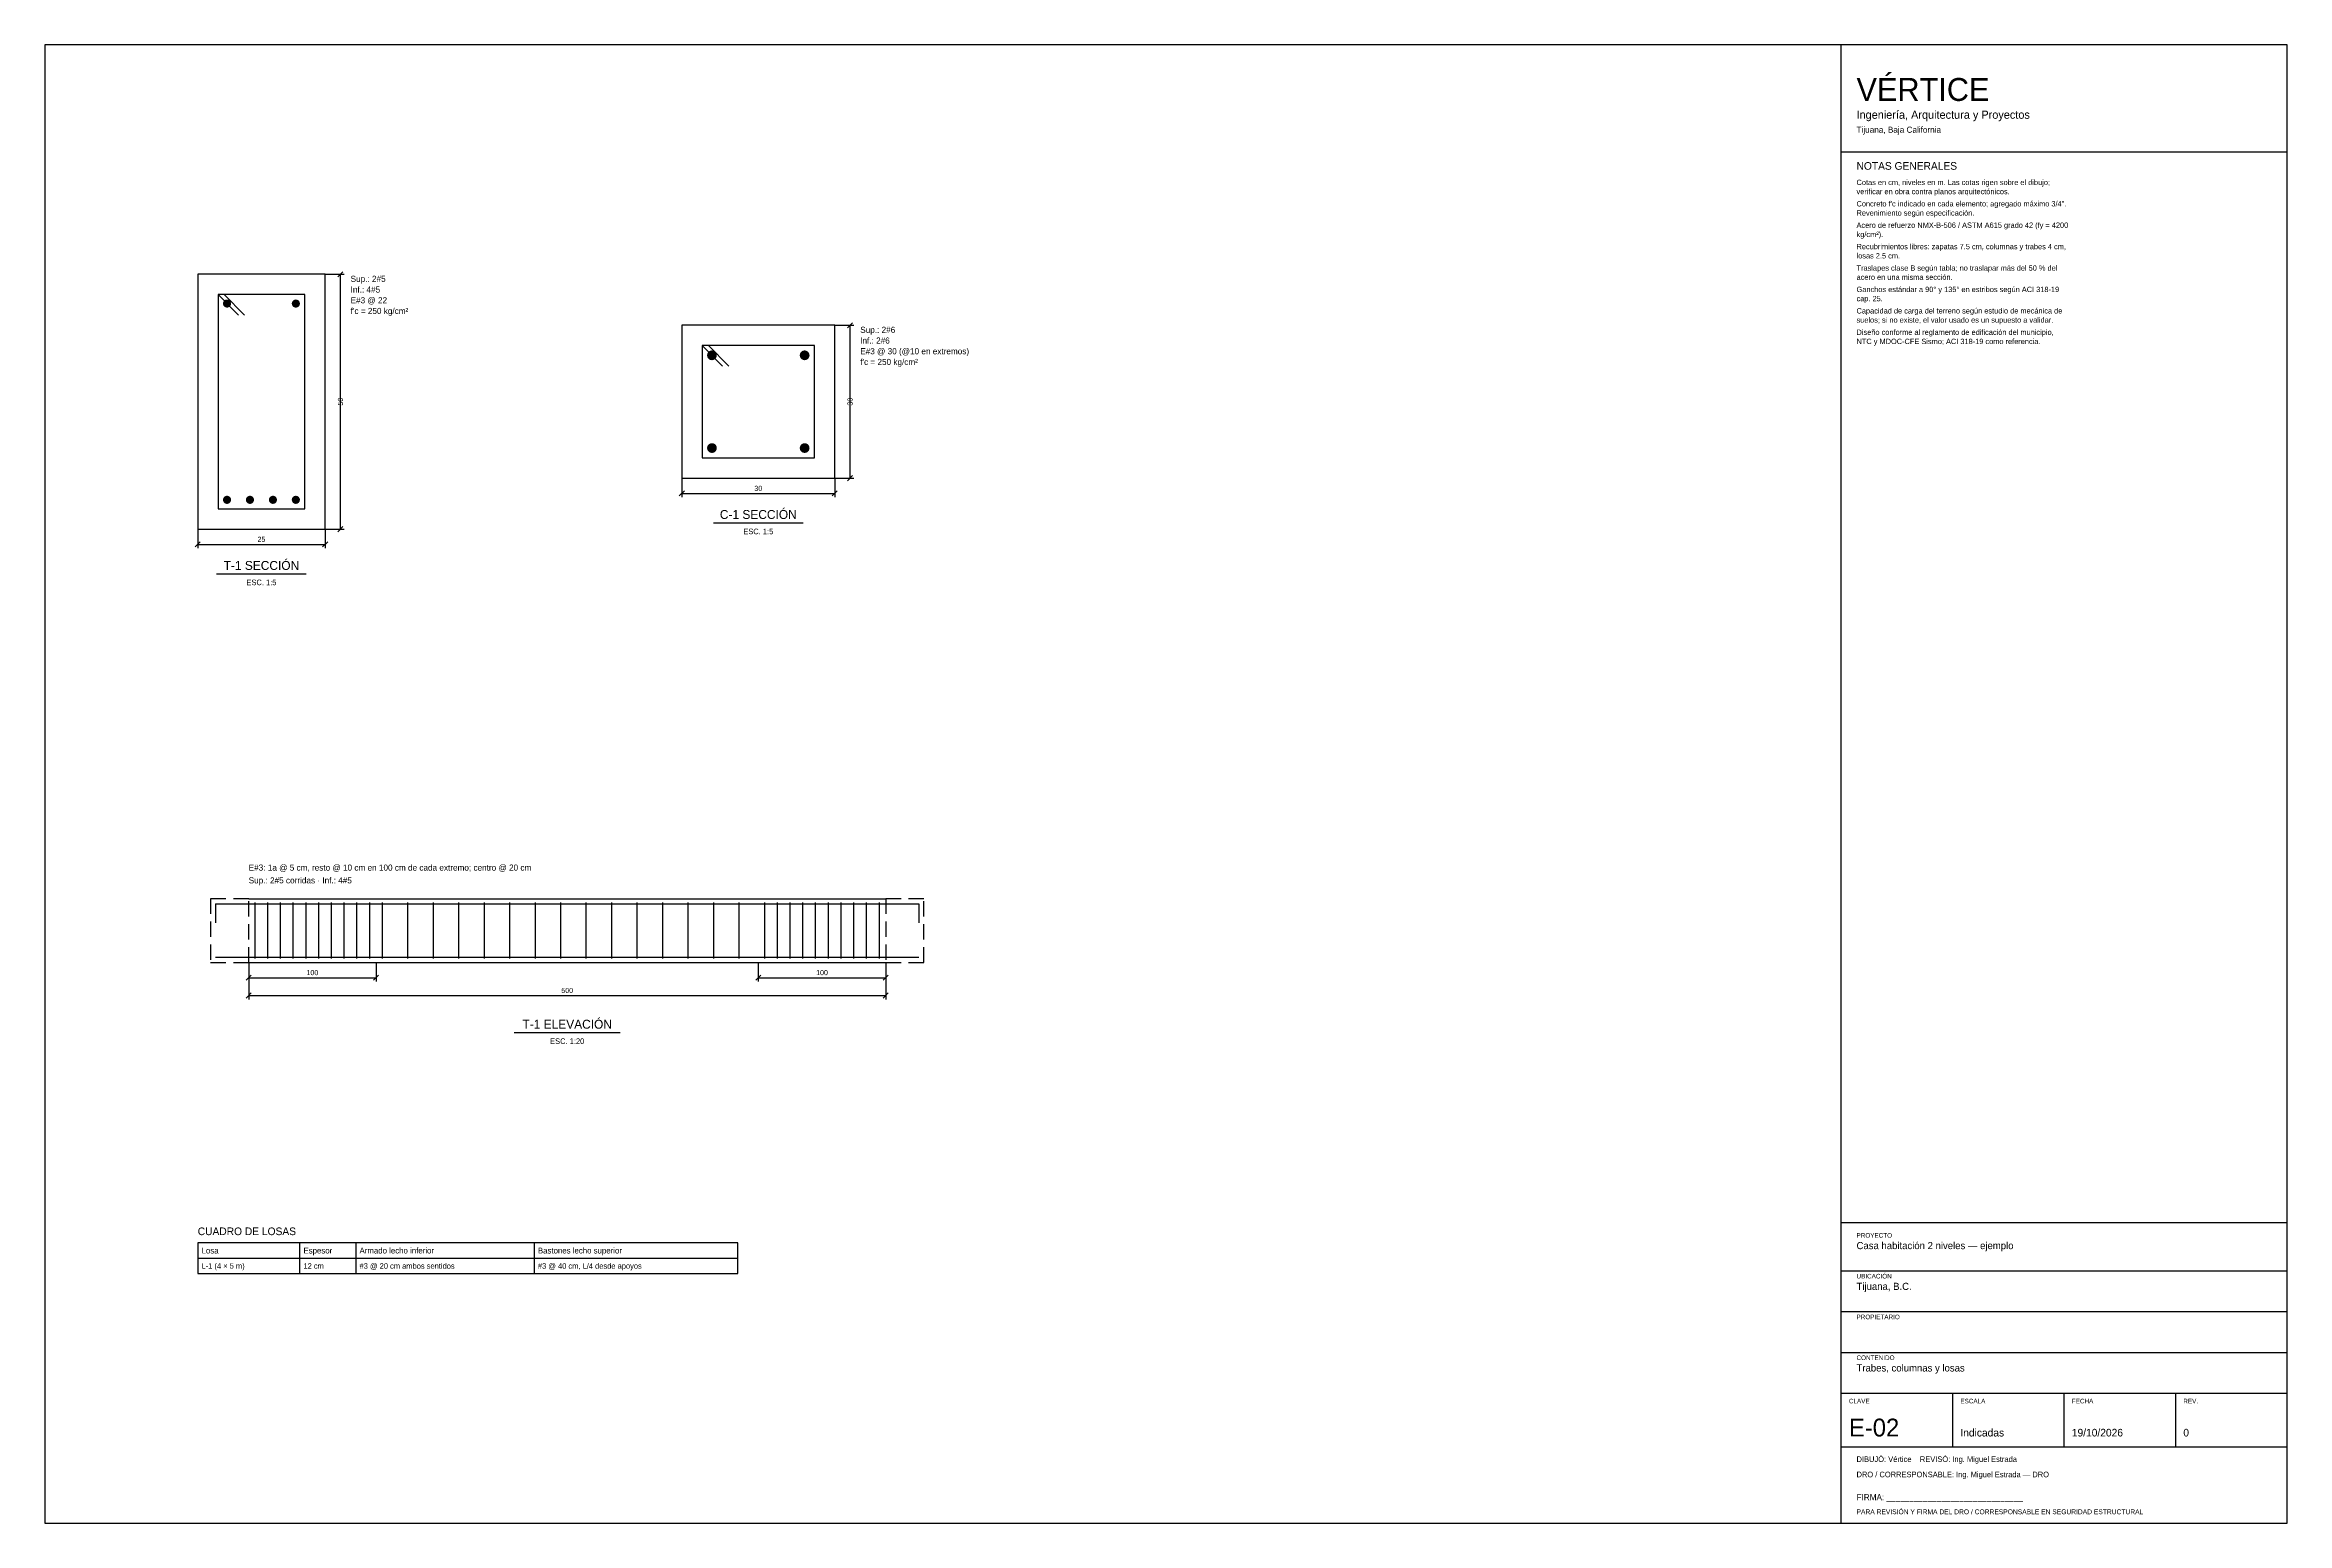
# Model space of a CAD drawing. Header units: millimetres. Extents: x 10 to 890, y 10 to 590.
import ezdxf
from ezdxf.enums import TextEntityAlignment as Align

# ---------------------------------------------------------------- set-up
doc = ezdxf.new("R2010")
doc.units = ezdxf.units.MM
doc.linetypes.add('DASHED', pattern=[9, 6, -3])
for name, color, linetype in [('ACERO', 1, 'CONTINUOUS'), ('CONCRETO', 7, 'CONTINUOUS'), ('COTAS', 3, 'CONTINUOUS'), ('CUADRO', 7, 'CONTINUOUS'), ('ESTRIBOS', 6, 'CONTINUOUS'), ('MARCO', 7, 'CONTINUOUS'), ('NOTAS', 7, 'CONTINUOUS'), ('OCULTO', 8, 'DASHED'), ('TEXTO', 7, 'CONTINUOUS')]:
    doc.layers.add(name, color=color, linetype=linetype)

msp = doc.modelspace()

# ---------------------------------------------------------------- linework, layer by layer
at = {"layer": 'ACERO'}
for p, q in [((77, 253), (353, 253)), ((77, 253), (77, 245.5)), ((353, 253), (353, 245.5)), ((77, 232), (353, 232))]:
    msp.add_line(p, q, dxfattribs=at)
for points, const_width in [([(80.7, 488.506, 1), (82.288, 488.506, 1)], 1.588), ([(107.712, 488.506, 1), (109.3, 488.506, 1)], 1.588), ([(270.858, 468.189, 1), (272.764, 468.189, 1)], 1.905), ([(307.236, 468.189, 1), (309.142, 468.189, 1)], 1.905), ([(270.858, 431.811, 1), (272.764, 431.811, 1)], 1.905), ([(307.236, 431.811, 1), (309.142, 431.811, 1)], 1.905), ([(80.7, 411.494, 1), (82.288, 411.494, 1)], 1.588), ([(89.704, 411.494, 1), (91.292, 411.494, 1)], 1.588), ([(98.708, 411.494, 1), (100.296, 411.494, 1)], 1.588), ([(107.712, 411.494, 1), (109.3, 411.494, 1)], 1.588)]:
    msp.add_lwpolyline(points, format="xyb", close=True, dxfattribs=dict(at, const_width=const_width))
at = {"layer": 'CONCRETO'}
for p, q in [((120, 500), (70, 500)), ((70, 500), (70, 400)), ((120, 400), (120, 500)), ((320, 480), (260, 480)), ((260, 480), (260, 420)), ((320, 420), (320, 480)), ((260, 420), (320, 420)), ((70, 400), (120, 400)), ((90, 255), (340, 255)), ((90, 230), (340, 230))]:
    msp.add_line(p, q, dxfattribs=at)
at = {"layer": 'COTAS'}
for p, q in [((120, 500), (127.5, 500)), ((125, 499), (127, 501)), ((126, 400), (126, 500)), ((320, 480), (327.5, 480)), ((325, 479), (327, 481)), ((326, 420), (326, 480)), ((259, 413), (261, 415)), ((260, 420), (260, 412.5)), ((260, 414), (320, 414)), ((319, 413), (321, 415)), ((320, 420), (320, 412.5)), ((320, 420), (327.5, 420)), ((325, 419), (327, 421)), ((70, 400), (70, 392.5)), ((120, 400), (120, 392.5)), ((120, 400), (127.5, 400)), ((125, 399), (127, 401)), ((69, 393), (71, 395)), ((70, 394), (120, 394)), ((119, 393), (121, 395)), ((90, 230), (90, 222.5)), ((90, 230), (90, 215.5)), ((140, 230), (140, 222.5)), ((290, 230), (290, 222.5)), ((340, 230), (340, 222.5)), ((340, 230), (340, 215.5)), ((89, 223), (91, 225)), ((90, 224), (140, 224)), ((139, 223), (141, 225)), ((289, 223), (291, 225)), ((290, 224), (340, 224)), ((339, 223), (341, 225)), ((89, 216), (91, 218)), ((90, 217), (340, 217)), ((339, 216), (341, 218))]:
    msp.add_line(p, q, dxfattribs=at)
at = {"layer": 'CUADRO'}
for p, q in [((715, 548), (890, 548)), ((715, 128), (890, 128)), ((715, 109), (890, 109)), ((715, 93), (890, 93)), ((715, 77), (890, 77)), ((715, 61), (890, 61)), ((758.75, 40), (758.75, 61)), ((802.5, 40), (802.5, 61)), ((846.25, 40), (846.25, 61)), ((715, 40), (890, 40))]:
    msp.add_line(p, q, dxfattribs=at)
at = {"layer": 'ESTRIBOS'}
for p, q in [((112, 492), (78, 492)), ((78, 492), (78, 408)), ((78, 492), (86, 484)), ((80.4, 492), (88.4, 484)), ((112, 408), (112, 492)), ((312, 472), (268, 472)), ((268, 472), (268, 428)), ((268, 472), (276, 464)), ((270.4, 472), (278.4, 464)), ((312, 428), (312, 472)), ((268, 428), (312, 428)), ((78, 408), (112, 408)), ((92.5, 231.5), (92.5, 253.5)), ((97.5, 231.5), (97.5, 253.5)), ((102.5, 231.5), (102.5, 253.5)), ((107.5, 231.5), (107.5, 253.5)), ((112.5, 231.5), (112.5, 253.5)), ((117.5, 231.5), (117.5, 253.5)), ((122.5, 231.5), (122.5, 253.5)), ((127.5, 231.5), (127.5, 253.5)), ((132.5, 231.5), (132.5, 253.5)), ((137.5, 231.5), (137.5, 253.5)), ((142.5, 231.5), (142.5, 253.5)), ((152.5, 231.5), (152.5, 253.5)), ((162.5, 231.5), (162.5, 253.5)), ((172.5, 231.5), (172.5, 253.5)), ((182.5, 231.5), (182.5, 253.5)), ((192.5, 231.5), (192.5, 253.5)), ((202.5, 231.5), (202.5, 253.5)), ((212.5, 231.5), (212.5, 253.5)), ((222.5, 231.5), (222.5, 253.5)), ((232.5, 231.5), (232.5, 253.5)), ((242.5, 231.5), (242.5, 253.5)), ((252.5, 231.5), (252.5, 253.5)), ((262.5, 231.5), (262.5, 253.5)), ((272.5, 231.5), (272.5, 253.5)), ((282.5, 231.5), (282.5, 253.5)), ((292.5, 231.5), (292.5, 253.5)), ((297.5, 231.5), (297.5, 253.5)), ((302.5, 231.5), (302.5, 253.5)), ((307.5, 231.5), (307.5, 253.5)), ((312.5, 231.5), (312.5, 253.5)), ((317.5, 231.5), (317.5, 253.5)), ((322.5, 231.5), (322.5, 253.5)), ((327.5, 231.5), (327.5, 253.5)), ((332.5, 231.5), (332.5, 253.5)), ((337.5, 231.5), (337.5, 253.5))]:
    msp.add_line(p, q, dxfattribs=at)
at = {"layer": 'MARCO'}
for p, q in [((890, 590), (10, 590)), ((10, 590), (10, 10)), ((715, 10), (715, 590)), ((890, 10), (890, 590)), ((10, 10), (890, 10))]:
    msp.add_line(p, q, dxfattribs=at)
at = {"layer": 'OCULTO'}
for p, q in [((90, 255), (75, 255)), ((75, 255), (75, 230)), ((90, 230), (90, 255)), ((355, 255), (340, 255)), ((340, 255), (340, 230)), ((355, 230), (355, 255)), ((75, 230), (90, 230)), ((340, 230), (355, 230))]:
    msp.add_line(p, q, dxfattribs=at)
at = {"layer": 'TEXTO'}
for p, q in [((272.4, 402.5), (307.6, 402.5)), ((77.4, 382.5), (112.6, 382.5)), ((194.2, 202.5), (235.8, 202.5)), ((282, 120), (70, 120)), ((70, 120), (70, 108)), ((110, 120), (110, 108)), ((132, 120), (132, 108)), ((202, 120), (202, 108)), ((282, 108), (282, 120)), ((70, 114), (282, 114)), ((70, 108), (282, 108))]:
    msp.add_line(p, q, dxfattribs=at)

# ---------------------------------------------------------------- texts
at = {"layer": 'COTAS'}
for s, p in [('50', (127, 450)), ('30', (327, 450))]:
    msp.add_text(s, height=2, rotation=90, dxfattribs=at).set_placement(p, align=Align.CENTER)
for s, p in [('30', (290, 415)), ('25', (95, 395)), ('100', (115, 225)), ('500', (215, 218)), ('100', (315, 225))]:
    msp.add_text(s, height=2, dxfattribs=at).set_placement(p, align=Align.CENTER)
at = {"layer": 'CUADRO'}
for s, height, p in [('VÉRTICE', 9, (721, 568)), ('Ingeniería, Arquitectura y Proyectos', 3.2, (721, 561)), ('Tijuana, Baja California', 2.4, (721, 555.5)), ('PROYECTO', 1.8, (721, 122)), ('Casa habitación 2 niveles — ejemplo', 2.8, (721, 117.5)), ('UBICACIÓN', 1.8, (721, 106)), ('Tijuana, B.C.', 2.8, (721, 101.5)), ('PROPIETARIO', 1.8, (721, 90)), ('Trabes, columnas y losas', 2.8, (721, 69.5)), ('CONTENIDO', 1.8, (721, 74)), ('CLAVE', 1.8, (718, 57)), ('ESCALA', 1.8, (761.75, 57)), ('FECHA', 1.8, (805.5, 57)), ('REV.', 1.8, (849.25, 57)), ('E-02', 7, (718, 44)), ('Indicadas', 3, (761.75, 44)), ('19/10/2026', 3, (805.5, 44)), ('0', 3, (849.25, 44)), ('DIBUJÓ: Vértice    REVISÓ: Ing. Miguel Estrada', 2.2, (721, 34)), ('DRO / CORRESPONSABLE: Ing. Miguel Estrada — DRO', 2.2, (721, 28)), ('FIRMA: ______________________________', 2.4, (721, 19)), ('PARA REVISIÓN Y FIRMA DEL DRO / CORRESPONSABLE EN SEGURIDAD ESTRUCTURAL', 1.9, (721, 13.5))]:
    msp.add_text(s, height=height, dxfattribs=at).set_placement(p)
at = {"layer": 'NOTAS'}
for s, height, p in [('Cotas en cm, niveles en m. Las cotas rigen sobre el dibujo;', 2.1, (721, 535)), ('NOTAS GENERALES', 3, (721, 541)), ('verificar en obra contra planos arquitectónicos.', 2.1, (721, 531.4)), ('Concreto f\'c indicado en cada elemento; agregado máximo 3/4".', 2.1, (721, 526.6)), ('Acero de refuerzo NMX-B-506 / ASTM A615 grado 42 (fy = 4200', 2.1, (721, 518.2)), ('Revenimiento según especificación.', 2.1, (721, 523)), ('kg/cm²).', 2.1, (721, 514.6)), ('Recubrimientos libres: zapatas 7.5 cm, columnas y trabes 4 cm,', 2.1, (721, 509.8)), ('Traslapes clase B según tabla; no traslapar más del 50 % del', 2.1, (721, 501.4)), ('losas 2.5 cm.', 2.1, (721, 506.2)), ('acero en una misma sección.', 2.1, (721, 497.8)), ('Ganchos estándar a 90° y 135° en estribos según ACI 318-19', 2.1, (721, 493)), ('cap. 25.', 2.1, (721, 489.4)), ('Capacidad de carga del terreno según estudio de mecánica de', 2.1, (721, 484.6)), ('suelos; si no existe, el valor usado es un supuesto a validar.', 2.1, (721, 481)), ('Diseño conforme al reglamento de edificación del municipio,', 2.1, (721, 476.2)), ('NTC y MDOC-CFE Sismo; ACI 318-19 como referencia.', 2.1, (721, 472.6))]:
    msp.add_text(s, height=height, dxfattribs=at).set_placement(p)
at = {"layer": 'TEXTO'}
for s, height, p in [('Sup.: 2#5', 2.4, (130, 497)), ('Inf.: 4#5', 2.4, (130, 492.8)), ("f'c = 250 kg/cm²", 2.4, (130, 484.4)), ('E#3 @ 22', 2.4, (130, 488.6)), ('Sup.: 2#6', 2.4, (330, 477)), ('Inf.: 2#6', 2.4, (330, 472.8)), ("f'c = 250 kg/cm²", 2.4, (330, 464.4)), ('E#3 @ 30 (@10 en extremos)', 2.4, (330, 468.6)), ('E#3: 1a @ 5 cm, resto @ 10 cm en 100 cm de cada extremo; centro @ 20 cm', 2.4, (90, 266)), ('Sup.: 2#5 corridas · Inf.: 4#5', 2.4, (90, 261)), ('CUADRO DE LOSAS', 3, (70, 123)), ('Losa', 2.3, (71.5, 115.8)), ('Espesor', 2.3, (111.5, 115.8)), ('Armado lecho inferior', 2.3, (133.5, 115.8)), ('Bastones lecho superior', 2.3, (203.5, 115.8)), ('L-1 (4 × 5 m)', 2.2, (71.5, 109.8)), ('12 cm', 2.2, (111.5, 109.8)), ('#3 @ 20 cm ambos sentidos', 2.2, (133.5, 109.8)), ('#3 @ 40 cm, L/4 desde apoyos', 2.2, (203.5, 109.8))]:
    msp.add_text(s, height=height, dxfattribs=at).set_placement(p)
for s, height, p in [('C-1 SECCIÓN', 3.5, (290, 404)), ('ESC. 1:5', 2.2, (290, 398)), ('T-1 SECCIÓN', 3.5, (95, 384)), ('ESC. 1:5', 2.2, (95, 378)), ('T-1 ELEVACIÓN', 3.5, (215, 204)), ('ESC. 1:20', 2.2, (215, 198))]:
    msp.add_text(s, height=height, dxfattribs=at).set_placement(p, align=Align.CENTER)

doc.saveas('drawing.dxf')
